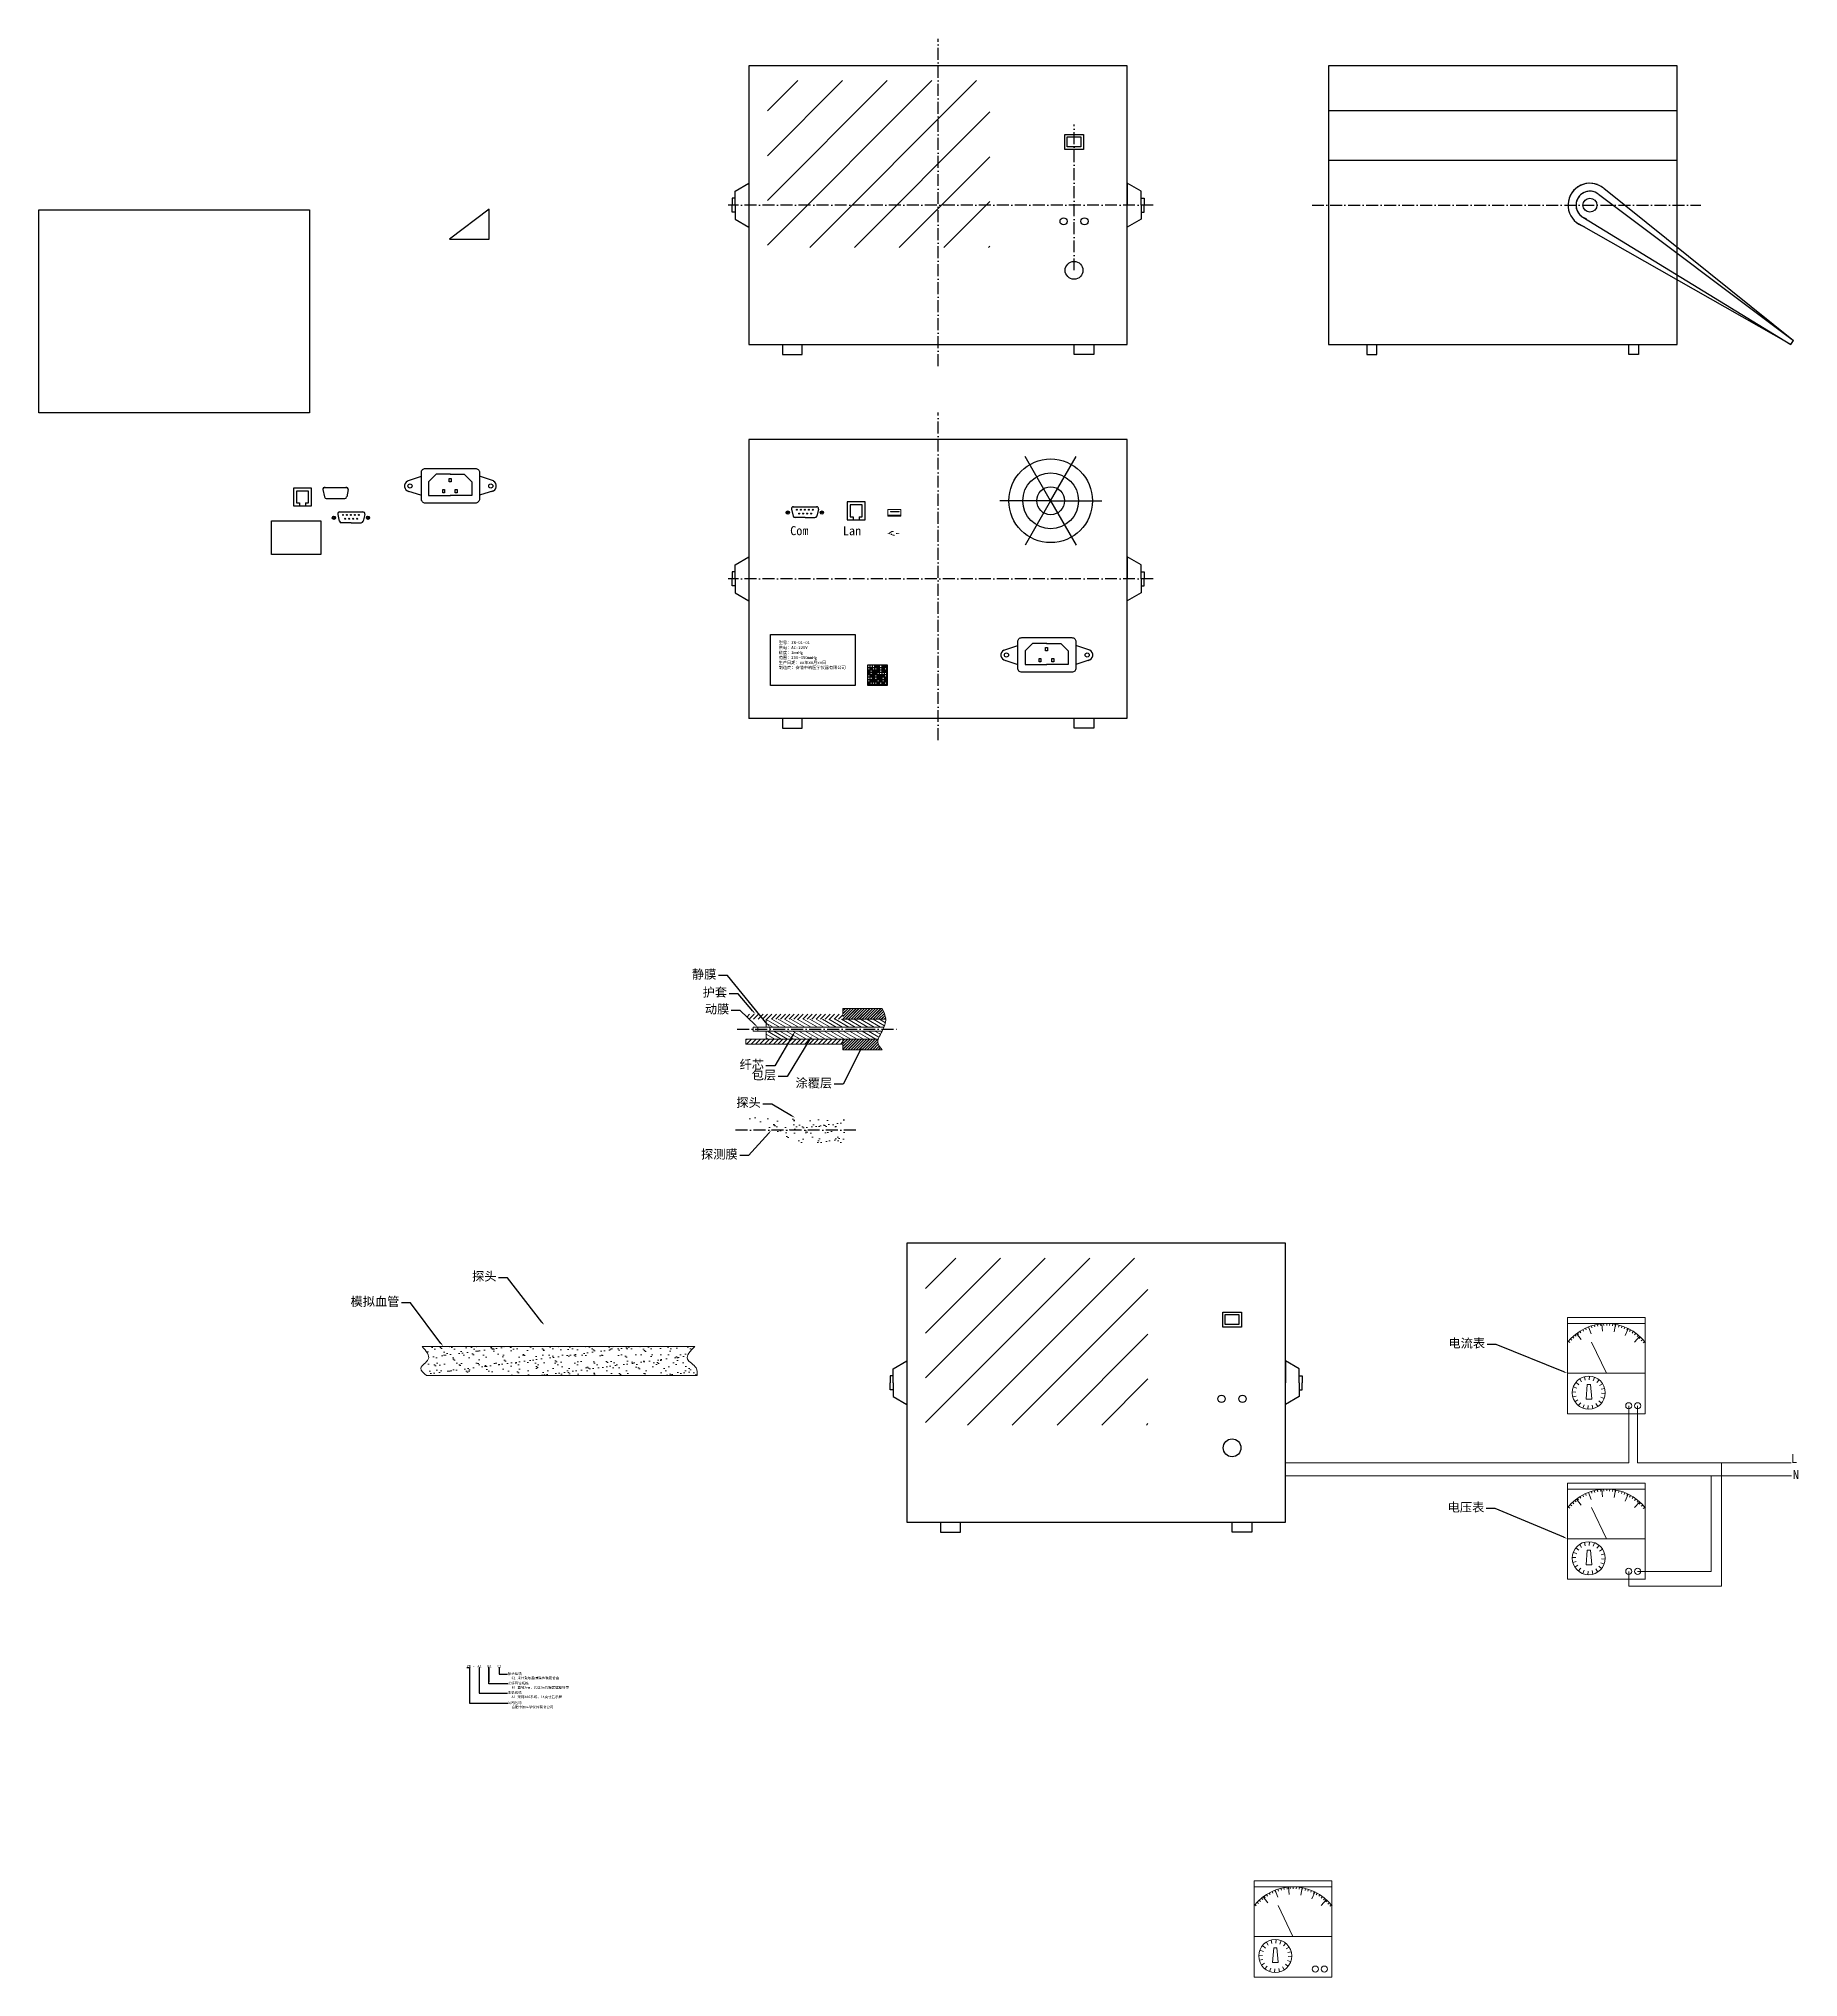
# Model space of a CAD drawing. Header units: millimetres. Extents: x -342 to 3898, y -1701 to 467.
# Drawn here: x -342 to 1425, y -1619 to 328 of the extents above; entities that cross this region are included whole.
import ezdxf
from ezdxf import colors
from ezdxf.entities.mleader import LeaderData, LeaderLine
from ezdxf.math import Vec2, Vec3

# ---------------------------------------------------------------- set-up
doc = ezdxf.new("R2010")
doc.units = ezdxf.units.MM
doc.linetypes.add('ACAD_ISO10W100', pattern=[18, 12, -3, 0, -3])
doc.layers.add('中心线', color=1, linetype='ACAD_ISO10W100')
doc.layers.add('文字', color=7, linetype='Continuous', lineweight=0, plot=False)
doc.layers.add('细实线', color=3, linetype='Continuous', lineweight=0, plot=False)
doc.layers.add('粗实线', color=7, linetype='Continuous', lineweight=30)
doc.layers.add('视口', color=7, linetype='Continuous', plot=False)
doc.styles.get("Standard").update_dxf_attribs({"font": 'SimSun.ttf', "height": 9})
doc.styles.add('说明', font='SIMSUN.TTC', dxfattribs={"height": 9})

msp = doc.modelspace()

# ---------------------------------------------------------------- texts
at = {"char_height": 2.5, "attachment_point": 1}
for s, width, insert in [('ZN - ', 10.87, (88.1, -1305.1)), ('{\\fSimSun|b1|i0|c134|p34;探头规格}', 18.414, (129.1, -1312.6)), ('{\\fSimSun|b1|i0|c134|p34;光纤导管规格}', 28.994, (129.1, -1322.2)), ('C1 采用聚氨酯薄膜的镍铬合金', 49.186, (133, -1316.9)), ('{\\fSimSun|b1|i0|c134|p34;主机规格}', 18.414, (129.1, -1331.6)), ('{\\fSimSun|b1|i0|c134|p34;公司名称}', 18.414, (129.1, -1341.9)), ('A1 采用X86系统，14英寸显示屏', 61.096, (133, -1335.9)), ('B1 直径2mm，长度2m的弹簧螺旋导管', 66.006, (133, -1326.5)), ('合肥中纳医学仪器有限公司', 49.988, (133, -1346.1))]:
    msp.add_mtext_dynamic_manual_height_columns(s, width=width, gutter_width=12.5, heights=[0], dxfattribs=dict(at, insert=insert))
for s, insert in [('A1', (98.8, -1305)), ('B1', (108.8, -1305)), ('C1', (118.8, -1305))]:
    msp.add_mtext(s, dxfattribs=dict(at, insert=insert))
at = {"layer": '文字'}
for s, p in [('L', (1418, -1102.2)), ('N', (1419.8, -1118.5))]:
    msp.add_text(s, height=9, dxfattribs=at).set_placement(p)
at = {"layer": '文字', "char_height": 9, "attachment_point": 1}
for s, insert in [('Com', (412.8, -161.7)), ('Lan', (465.7, -161.8))]:
    msp.add_mtext_dynamic_manual_height_columns(s, width=39.288, gutter_width=90, heights=[0], dxfattribs=dict(at, insert=insert))
at = {"layer": '粗实线', "insert": (401.3, -277.1), "char_height": 3, "attachment_point": 1, "style": '说明'}
msp.add_mtext_dynamic_manual_height_columns('型号：ZN-01-01\\P供电：AC:220V\\P精度：2mmHg\\P范围：200~350mmHg\\P生产日期：xx年xx月xx日\\P制造商：安徽中纳医学仪器有限公司', width=86.981, gutter_width=15, heights=[-31.4], dxfattribs=at)

# ---------------------------------------------------------------- blocks, each defined once
blk = doc.blocks.new('*U29')
at = {"layer": '文字'}
blk.add_line((2.3, -3), (-2.3, 3), dxfattribs=at)
blk = doc.blocks.new('*U30')
at = {"layer": '文字'}
for p, rotation in [((1121.4, -1246.1), 344.1776805684299), ((1133.7, -1243.2), 328.3553611368599), ((1146.4, -1243.8), 312.5330417052897), ((1158.4, -1247.8), 296.7107222737196), ((1168.9, -1255), 280.8884028421495)]:
    blk.add_blockref('*U29', p, dxfattribs=dict(at, rotation=rotation))
blk.add_blockref('*U29', (1110.3, -1252.2), dxfattribs=at)
blk = doc.blocks.new('*U35')
at = {"layer": '文字'}
blk.add_line((-1.4, 1.2), (1.4, -1.2), dxfattribs=at)
blk = doc.blocks.new('*U36')
at = {"layer": '文字'}
for p, rotation in [((1106.5, -1303.4), 18), ((1112.2, -1296.3), 342), ((1116.4, -1294.4), 324), ((1121, -1293.9), 306), ((1125.5, -1294.9), 288), ((1129.5, -1297.1), 270), ((1132.6, -1300.6), 252), ((1134.5, -1304.8), 234), ((1105.5, -1307.9), 36), ((1106, -1312.5), 54), ((1107.9, -1316.7), 72), ((1111, -1320.1), 90), ((1115, -1322.4), 108), ((1119.5, -1323.3), 126), ((1124.1, -1322.8), 144), ((1128.3, -1321), 162), ((1131.7, -1317.9), 180), ((1134, -1313.9), 198), ((1134.9, -1309.4), 216)]:
    blk.add_blockref('*U35', p, dxfattribs=dict(at, rotation=rotation))
blk.add_blockref('*U35', (1108.8, -1299.4), dxfattribs=at)
blk = doc.blocks.new('*U40')
at = {"layer": '文字'}
blk.add_line((2.3, -3), (-2.3, 3), dxfattribs=at)
blk = doc.blocks.new('*U39')
at = {"layer": '文字'}
for p, rotation in [((1121.4, -1246.1), 344.1776805684299), ((1133.7, -1243.2), 328.3553611368599), ((1146.4, -1243.8), 312.5330417052897), ((1158.4, -1247.8), 296.7107222737196), ((1168.9, -1255), 280.8884028421495)]:
    blk.add_blockref('*U40', p, dxfattribs=dict(at, rotation=rotation))
blk.add_blockref('*U40', (1110.3, -1252.2), dxfattribs=at)
blk = doc.blocks.new('*U42')
at = {"layer": '文字'}
blk.add_line((-1.4, 1.2), (1.4, -1.2), dxfattribs=at)
blk = doc.blocks.new('*U41')
at = {"layer": '文字'}
for p, rotation in [((1106.5, -1303.4), 18), ((1112.2, -1296.3), 342), ((1116.4, -1294.4), 324), ((1121, -1293.9), 306), ((1125.5, -1294.9), 288), ((1129.5, -1297.1), 270), ((1132.6, -1300.6), 252), ((1134.5, -1304.8), 234), ((1105.5, -1307.9), 36), ((1106, -1312.5), 54), ((1107.9, -1316.7), 72), ((1111, -1320.1), 90), ((1115, -1322.4), 108), ((1119.5, -1323.3), 126), ((1124.1, -1322.8), 144), ((1128.3, -1321), 162), ((1131.7, -1317.9), 180), ((1134, -1313.9), 198), ((1134.9, -1309.4), 216)]:
    blk.add_blockref('*U42', p, dxfattribs=dict(at, rotation=rotation))
blk.add_blockref('*U42', (1108.8, -1299.4), dxfattribs=at)
blk = doc.blocks.new('*U44')
at = {"layer": '文字'}
blk.add_line((2.3, -3), (-2.3, 3), dxfattribs=at)
blk = doc.blocks.new('*U43')
at = {"layer": '文字'}
for p, rotation in [((1121.4, -1246.1), 344.1776805684299), ((1133.7, -1243.2), 328.3553611368599), ((1146.4, -1243.8), 312.5330417052897), ((1158.4, -1247.8), 296.7107222737196), ((1168.9, -1255), 280.8884028421495)]:
    blk.add_blockref('*U44', p, dxfattribs=dict(at, rotation=rotation))
blk.add_blockref('*U44', (1110.3, -1252.2), dxfattribs=at)
blk = doc.blocks.new('*U46')
at = {"layer": '文字'}
blk.add_line((-1.4, 1.2), (1.4, -1.2), dxfattribs=at)
blk = doc.blocks.new('*U45')
at = {"layer": '文字'}
for p, rotation in [((1106.5, -1303.4), 18), ((1112.2, -1296.3), 342), ((1116.4, -1294.4), 324), ((1121, -1293.9), 306), ((1125.5, -1294.9), 288), ((1129.5, -1297.1), 270), ((1132.6, -1300.6), 252), ((1134.5, -1304.8), 234), ((1105.5, -1307.9), 36), ((1106, -1312.5), 54), ((1107.9, -1316.7), 72), ((1111, -1320.1), 90), ((1115, -1322.4), 108), ((1119.5, -1323.3), 126), ((1124.1, -1322.8), 144), ((1128.3, -1321), 162), ((1131.7, -1317.9), 180), ((1134, -1313.9), 198), ((1134.9, -1309.4), 216)]:
    blk.add_blockref('*U46', p, dxfattribs=dict(at, rotation=rotation))
blk.add_blockref('*U46', (1108.8, -1299.4), dxfattribs=at)

# ---------------------------------------------------------------- hatches: boundary and pattern name
at = {"layer": '文字'}
h = msp.add_hatch(dxfattribs=at)
h.set_pattern_fill('ANSI31', color=256)
h.paths.add_polyline_path([(465.8, -656.7), (465.8, -651.7), (381.7, -651.7), (385.8, -656.7), (388.6, -656.7)])
h.paths.add_polyline_path([(385.8, -656.7), (381.7, -651.7), (368.4, -651.7), (368.4, -653.3), (371.9, -656.7)])
h = msp.add_hatch(dxfattribs=at)
h.set_pattern_fill('ANSI31', color=256, angle=105)
edge = h.paths.add_edge_path()
edge.add_line((388.6, -660.7), (388.6, -664.7))
edge.add_line((388.6, -664.7), (392.4, -664.7))
edge.add_line((392.4, -664.7), (493.3, -664.7))
edge.add_line((493.3, -664.7), (507, -664.7))
edge.add_spline(control_points=[(507, -664.7), (508.2, -662), (509, -659.4), (508.9, -656.7)], knot_values=[11.413219, 11.413219, 11.413219, 11.413219, 19.824552, 19.824552, 19.824552, 19.824552], degree=3, periodic=0)
edge.add_line((508.9, -656.7), (465.8, -656.7))
edge.add_line((465.8, -656.7), (388.6, -656.7))
edge.add_line((388.6, -656.7), (388.6, -660.2))
edge.add_line((388.6, -660.2), (388.6, -660.7))
edge = h.paths.add_edge_path()
edge.add_line((388.6, -676.7), (413.3, -676.7))
edge.add_line((413.3, -676.7), (432.6, -676.7))
edge.add_line((432.6, -676.7), (465.8, -676.7))
edge.add_line((465.8, -676.7), (501.3, -676.7))
edge.add_spline(control_points=[(501.3, -676.7), (502.1, -674.1), (503.6, -671.4), (505.1, -668.7)], knot_values=[23.95262, 23.95262, 23.95262, 23.95262, 32.160234, 32.160234, 32.160234, 32.160234], degree=3, periodic=0)
edge.add_line((505.1, -668.7), (493.7, -668.7))
edge.add_line((493.7, -668.7), (392.4, -668.7))
edge.add_line((392.4, -668.7), (388.6, -668.7))
edge.add_line((388.6, -668.7), (388.6, -676.7))
h = msp.add_hatch(dxfattribs=at)
h.set_pattern_fill('JIS_LC_8', color=256, scale=0.25)
edge = h.paths.add_edge_path()
edge.add_line((505.1, -646), (465.8, -646))
edge.add_line((465.8, -646), (465.8, -651.7))
edge.add_line((465.8, -651.7), (465.8, -656.7))
edge.add_line((465.8, -656.7), (508.9, -656.7))
edge.add_spline(control_points=[(508.9, -656.7), (508.9, -656.6), (508.7, -653), (506.8, -649.4), (505.1, -646)], knot_values=[0, 0, 0, 0, 0.452023, 11.413219, 11.413219, 11.413219, 11.413219], degree=3, periodic=0)
edge = h.paths.add_edge_path()
edge.add_line((465.8, -687.4), (483.3, -687.4))
edge.add_line((483.3, -687.4), (505.1, -687.4))
edge.add_spline(control_points=[(505.1, -687.4), (503.4, -685.5), (500.5, -682.1), (500.9, -678.3), (501.3, -676.7)], knot_values=[32.160234, 32.160234, 32.160234, 32.160234, 39.401923, 44.431249, 44.431249, 44.431249, 44.431249], degree=3, periodic=0)
edge.add_line((501.3, -676.7), (465.8, -676.7))
edge.add_line((465.8, -676.7), (465.8, -681.7))
edge.add_line((465.8, -681.7), (465.8, -687.4))
h = msp.add_hatch(dxfattribs=at)
h.set_pattern_fill('ANSI31', color=256)
h.paths.add_polyline_path([(465.8, -681.7), (465.8, -676.7), (432.6, -676.7), (429.5, -681.7)])
h.paths.add_polyline_path([(432.6, -676.7), (413.3, -676.7), (410.3, -681.7), (429.5, -681.7)])
h.paths.add_polyline_path([(413.3, -676.7), (388.6, -676.7), (368.4, -676.7), (368.4, -681.7), (410.3, -681.7)])
h = msp.add_hatch(dxfattribs=at)
h.set_pattern_fill('AR-SAND', color=256, scale=0.25)
h.paths.add_polyline_path([(467.6, -768.1), (467.6, -755.6), (367.6, -755.6), (394, -768.1)])
h.paths.add_polyline_path([(420.3, -780.6), (467.6, -780.6), (467.6, -768.1), (394, -768.1)])
h = msp.add_hatch(dxfattribs=at)
h.set_pattern_fill('AR-SAND', color=256, scale=0.25)
edge = h.paths.add_edge_path()
edge.add_line((179.1, -985.4), (120.7, -985.4))
edge.add_line((120.7, -985.4), (43.2, -985.4))
edge.add_spline(control_points=[(43.2, -985.4), (47.2, -989.8), (54.4, -997.9), (37.9, -1006.5), (44.7, -1012), (47.7, -1014.6)], knot_values=[0, 0, 0, 0, 14.113303, 25.690903, 35.092232, 35.092232, 35.092232, 35.092232], degree=3, periodic=0)
edge.add_line((47.7, -1014.6), (319.4, -1014.6))
edge.add_spline(control_points=[(319.4, -1014.6), (319.5, -1011.8), (319.6, -1004.8), (304.5, -998.3), (312.5, -989.9), (316.9, -985.4)], knot_values=[0, 0, 0, 0, 7.722566, 20.190634, 34.658213, 34.658213, 34.658213, 34.658213], degree=3, periodic=0)
edge.add_line((316.9, -985.4), (179.1, -985.4))
at = {"layer": '粗实线'}
h = msp.add_hatch(color=256, dxfattribs=at)
h.paths.add_polyline_path([(499.9, -308.3), (499.9, -310.7), (502.3, -310.7), (502.3, -308.3)], flags=17)
h.paths.add_polyline_path([(499.9, -310.7), (499.9, -308.3), (497.5, -308.3), (497.5, -310.7)])
h.paths.add_polyline_path([(497.5, -310.7), (497.5, -308.3), (495.1, -308.3), (495.1, -310.7)])
h.paths.add_polyline_path([(495.1, -310.7), (495.1, -313.1), (497.5, -313.1), (497.5, -310.7)])
h.paths.add_polyline_path([(492.7, -310.7), (492.7, -313.1), (495.1, -313.1), (495.1, -310.7)])
h.paths.add_polyline_path([(492.7, -308.3), (490.3, -308.3), (490.3, -310.7), (492.7, -310.7)])
h.paths.add_polyline_path([(492.7, -308.3), (492.7, -305.9), (490.3, -305.9), (490.3, -308.3)])
h.paths.add_polyline_path([(495.1, -305.9), (495.1, -303.5), (492.7, -303.5), (492.7, -305.9)])
h.paths.add_polyline_path([(507.1, -313.1), (507.1, -310.7), (504.7, -310.7), (504.7, -313.1)])
h.paths.add_polyline_path([(504.7, -310.7), (502.3, -310.7), (502.3, -313.1), (504.7, -313.1)])
h.paths.add_polyline_path([(509.5, -315.5), (509.5, -313.1), (507.1, -313.1), (507.1, -315.5)])
h.paths.add_polyline_path([(509.5, -317.9), (509.5, -315.5), (507.1, -315.5), (507.1, -317.9)])
h.paths.add_polyline_path([(504.7, -315.5), (502.3, -315.5), (502.3, -317.9), (504.7, -317.9)])
h.paths.add_polyline_path([(502.3, -315.5), (504.7, -315.5), (504.7, -313.1), (502.3, -313.1)])
h.paths.add_polyline_path([(502.3, -315.5), (499.9, -315.5), (499.9, -317.9), (502.3, -317.9)], flags=17)
h.paths.add_polyline_path([(499.9, -315.5), (497.5, -315.5), (497.5, -317.9), (499.9, -317.9)])
h.paths.add_polyline_path([(497.5, -315.5), (497.5, -313.1), (495.1, -313.1), (495.1, -315.5)])
h.paths.add_polyline_path([(497.5, -317.9), (497.5, -315.5), (495.1, -315.5), (495.1, -317.9)])
h.paths.add_polyline_path([(492.7, -317.9), (495.1, -317.9), (495.1, -315.5), (492.7, -315.5)])
h.paths.add_polyline_path([(492.7, -317.9), (490.3, -317.9), (490.3, -320.3), (492.7, -320.3)])
h.paths.add_polyline_path([(495.1, -320.3), (495.1, -321.4), (497.5, -321.4), (497.5, -320.3)])
h.paths.add_polyline_path([(499.9, -321.4), (499.9, -320.3), (497.5, -320.3), (497.5, -321.4)])
h.paths.add_polyline_path([(502.3, -301.1), (499.9, -301.1), (499.9, -320.3), (502.3, -320.3)])
h.paths.add_polyline_path([(507.1, -321.4), (507.1, -320.3), (504.7, -320.3), (504.7, -321.4)])
h.paths.add_polyline_path([(507.1, -320.3), (507.1, -317.9), (504.7, -317.9), (504.7, -320.3)])
h.paths.add_polyline_path([(509.5, -320.3), (510.6, -320.3), (510.6, -317.9), (509.5, -317.9)])
h.paths.add_polyline_path([(509.5, -310.7), (510.6, -310.7), (510.6, -308.3), (509.5, -308.3)])
h.paths.add_polyline_path([(509.5, -308.3), (510.6, -308.3), (510.6, -305.9), (509.5, -305.9)])
h.paths.add_polyline_path([(509.5, -305.9), (507.1, -305.9), (507.1, -308.3), (509.5, -308.3)])
h.paths.add_polyline_path([(507.1, -305.9), (504.7, -305.9), (504.7, -308.3), (507.1, -308.3)])
h.paths.add_polyline_path([(507.1, -305.9), (507.1, -303.5), (504.7, -303.5), (504.7, -305.9)])
h.paths.add_polyline_path([(507.1, -301.1), (504.7, -301.1), (504.7, -303.5), (507.1, -303.5)])
h.paths.add_polyline_path([(509.5, -301.1), (507.1, -301.1), (507.1, -303.5), (509.5, -303.5)])
h.paths.add_polyline_path([(510.6, -301.1), (509.5, -301.1), (509.5, -303.5), (510.6, -303.5)])
h = msp.add_hatch(color=256, dxfattribs=at)
h.paths.add_polyline_path([(499.9, -301.1), (497.5, -301.1), (497.5, -303.5), (499.9, -303.5)])
h.paths.add_polyline_path([(502.3, -303.5), (499.9, -303.5), (499.9, -305.9), (502.3, -305.9)])
h.paths.add_polyline_path([(497.5, -305.9), (497.5, -308.3), (499.9, -308.3), (499.9, -305.9)])
h.paths.add_polyline_path([(495.1, -308.3), (497.5, -308.3), (497.5, -305.9), (495.1, -305.9)])
at = {"layer": '细实线'}
h = msp.add_hatch(dxfattribs=at)
h.set_pattern_fill('ANSI31', color=256, scale=10, style=0)
h.paths.add_polyline_path([(561.4, 285.7), (389.9, 285.7), (389.9, 160.6), (561.4, 160.6)])
h.paths.add_polyline_path([(613.4, 285.7), (561.4, 285.7), (561.4, 160.6), (613.4, 160.6)])
h.paths.add_polyline_path([(613.4, 160.6), (561.4, 160.6), (561.4, 118.1), (613.4, 118.1)])
h.paths.add_polyline_path([(561.4, 160.6), (389.9, 160.6), (389.9, 118.1), (561.4, 118.1)])
h = msp.add_hatch(dxfattribs=at)
h.set_pattern_fill('ANSI31', color=256, scale=10, style=0)
h.set_pattern_definition([(45, (158.67, -1182.33), (-22.4506, 22.4506), [])])
h.paths.add_polyline_path([(720.1, -896.6), (548.6, -896.6), (548.6, -1021.7), (720.1, -1021.7)])
h.paths.add_polyline_path([(772.1, -896.6), (720.1, -896.6), (720.1, -1021.7), (772.1, -1021.7)])
h.paths.add_polyline_path([(772.1, -1021.7), (720.1, -1021.7), (720.1, -1064.3), (772.1, -1064.3)])
h.paths.add_polyline_path([(720.1, -1021.7), (548.6, -1021.7), (548.6, -1064.3), (720.1, -1064.3)])

# ---------------------------------------------------------------- linework, layer by layer
for p, q in [((-341.8, 156), (-69.8, 156)), ((-341.8, -48), (-341.8, 156)), ((-69.8, 156), (-69.8, -48)), ((-69.8, -48), (-341.8, -48)), ((88.1, -1307.7), (90.6, -1307.7)), ((90.6, -1307.7), (90.6, -1340.6)), ((100.3, -1307.5), (100.3, -1333.5)), ((110.3, -1307.5), (110.3, -1322)), ((110.3, -1324), (110.3, -1307.5)), ((120.5, -1307.5), (120.5, -1314.4)), ((120.5, -1314.4), (129, -1314.4)), ((90.6, -1340.6), (90.6, -1343.4)), ((100.3, -1333.5), (129, -1333.5)), ((129.1, -1324), (110.3, -1324)), ((90.6, -1343.4), (129.1, -1343.4))]:
    msp.add_line(p, q)
msp.add_lwpolyline([(70.5, 126.6), (110.5, 126.6), (110.5, 156.6)], close=True)
at = {"layer": '中心线'}
for p, q in [((561.4, -1.1), (561.4, 327.7)), ((697.9, 95.2), (697.9, 241.6)), ((777.2, 160.6), (350.5, 160.6)), ((936.9, 160.6), (1327.3, 160.6)), ((561.4, -376.4), (561.4, -47.6)), ((777.2, -214.6), (350.5, -214.6)), ((359.6, -666.7), (519.8, -666.7)), ((478.6, -768.1), (356.9, -768.1))]:
    msp.add_line(p, q, dxfattribs=at)
at = {"layer": '文字'}
for p, q in [((511, -145.1), (524, -145.1)), ((511, -151.7), (511, -145.1)), ((511, -150.5), (524, -150.5)), ((524, -151.7), (511, -151.7)), ((513.5, -147), (522.2, -147)), ((513.5, -147.4), (513.5, -147)), ((522.2, -147.4), (513.5, -147.4)), ((522.2, -147), (522.2, -147)), ((522.2, -147), (522.2, -147.4)), ((524, -145.1), (524, -151.7)), ((388.6, -656.7), (388.6, -660.7)), ((388.6, -660.7), (388.6, -664.7)), ((465.8, -651.7), (465.8, -646)), ((465.8, -646), (505.1, -646)), ((465.8, -656.7), (508.9, -656.7)), ((368.4, -676.7), (465.8, -676.7)), ((368.4, -676.7), (465.8, -676.7)), ((368.4, -676.7), (368.4, -681.7)), ((388.6, -664.7), (375.7, -664.7)), ((375.7, -664.7), (375.7, -668.7)), ((375.7, -668.7), (375.7, -664.7)), ((375.7, -668.7), (493.7, -668.7)), ((380.2, -668.7), (380.2, -664.7)), ((388.6, -664.7), (493.3, -664.7)), ((388.6, -676.7), (388.6, -668.7)), ((392.4, -668.7), (392.4, -664.7)), ((465.8, -676.7), (465.8, -681.7)), ((465.8, -676.7), (501.3, -676.7)), ((493.3, -664.7), (507, -664.7)), ((493.7, -668.7), (505.1, -668.7)), ((368.4, -681.7), (465.8, -681.7)), ((465.8, -681.7), (465.8, -687.4)), ((465.8, -687.4), (505.1, -687.4)), ((1193.4, -962.3), (1193.4, -956.2)), ((1193.4, -956.2), (1271.5, -956.2)), ((1193.4, -962.3), (1193.4, -1052.9)), ((1271.5, -962.3), (1193.4, -962.3)), ((1204.5, -973.2), (1203.4, -971.6)), ((1207, -971.5), (1206, -969.9)), ((1209.6, -970), (1208.7, -968.3)), ((1212.3, -968.6), (1211.5, -966.9)), ((1215.1, -967.5), (1214.4, -965.7)), ((1217.9, -966.5), (1217.4, -964.7)), ((1220.8, -965.6), (1220.4, -963.8)), ((1223.8, -965), (1223.4, -963.1)), ((1226.8, -964.5), (1226.5, -962.7)), ((1229.8, -964.3), (1229.7, -962.4)), ((1232.8, -964.2), (1232.8, -962.3)), ((1235.8, -964.3), (1235.9, -962.4)), ((1238.8, -964.6), (1239, -962.7)), ((1241.8, -965.1), (1242.1, -963.3)), ((1244.7, -965.8), (1245.2, -964)), ((1247.6, -966.7), (1248.2, -964.9)), ((1250.4, -967.7), (1251.1, -965.9)), ((1253.2, -968.9), (1254, -967.2)), ((1255.8, -970.3), (1256.8, -968.6)), ((1258.4, -971.8), (1259.5, -970.2)), ((1260.9, -973.6), (1262, -972)), ((1271.5, -956.2), (1271.5, -962.3)), ((1271.5, -1053), (1271.5, -962.3)), ((43.2, -985.4), (316.9, -985.4)), ((1195.7, -981.4), (1194.2, -980.1)), ((1197.7, -979.1), (1196.3, -977.8)), ((1199.8, -977), (1198.6, -975.6)), ((1202.1, -975), (1200.9, -973.5)), ((1232.5, -1012.2), (1217.5, -980.9)), ((1217.5, -980.9), (1217.5, -980.9)), ((1263.3, -975.4), (1264.5, -974)), ((1265.5, -977.4), (1266.8, -976)), ((1267.6, -979.6), (1269, -978.3)), ((1269.6, -981.8), (1271.1, -980.6)), ((47.7, -1014.6), (319.4, -1014.6)), ((1193.4, -1012.2), (1271.5, -1012.2)), ((1213.3, -1023.5), (1212.1, -1038.3)), ((1213.3, -1023.5), (1216.4, -1023.5)), ((1216.4, -1023.5), (1217.8, -1038)), ((1212.1, -1038.3), (1217.8, -1038.3)), ((1217.8, -1038.3), (1217.8, -1038)), ((1193.4, -1052.9), (1271.5, -1052.9)), ((1193.4, -1128.5), (1193.4, -1122.4)), ((1193.4, -1122.4), (1271.5, -1122.4)), ((1193.4, -1128.5), (1193.4, -1219.1)), ((1271.5, -1128.5), (1193.4, -1128.5)), ((1229.8, -1130.5), (1229.7, -1128.6)), ((1232.8, -1130.4), (1232.8, -1128.5)), ((1235.8, -1130.5), (1235.9, -1128.6)), ((1271.5, -1122.4), (1271.5, -1128.5)), ((1271.5, -1219.3), (1271.5, -1128.5)), ((1195.7, -1147.6), (1194.2, -1146.4)), ((1197.7, -1145.3), (1196.3, -1144)), ((1199.8, -1143.2), (1198.6, -1141.8)), ((1202.1, -1141.2), (1200.9, -1139.8)), ((1204.5, -1139.4), (1203.4, -1137.9)), ((1207, -1137.7), (1206, -1136.1)), ((1209.6, -1136.2), (1208.7, -1134.5)), ((1212.3, -1134.9), (1211.5, -1133.1)), ((1215.1, -1133.7), (1214.4, -1131.9)), ((1217.9, -1132.7), (1217.4, -1130.9)), ((1232.5, -1178.4), (1217.5, -1147.1)), ((1217.5, -1147.1), (1217.5, -1147.1)), ((1220.8, -1131.9), (1220.4, -1130)), ((1223.8, -1131.2), (1223.4, -1129.3)), ((1226.8, -1130.8), (1226.5, -1128.9)), ((1238.8, -1130.8), (1239, -1129)), ((1241.8, -1131.3), (1242.1, -1129.5)), ((1244.7, -1132), (1245.2, -1130.2)), ((1247.6, -1132.9), (1248.2, -1131.1)), ((1250.4, -1133.9), (1251.1, -1132.1)), ((1253.2, -1135.1), (1254, -1133.4)), ((1255.8, -1136.5), (1256.8, -1134.8)), ((1258.4, -1138.1), (1259.5, -1136.5)), ((1260.9, -1139.8), (1262, -1138.2)), ((1263.3, -1141.6), (1264.5, -1140.2)), ((1265.5, -1143.6), (1266.8, -1142.3)), ((1267.6, -1145.8), (1269, -1144.5)), ((1269.6, -1148.1), (1271.1, -1146.9)), ((1193.4, -1178.4), (1271.5, -1178.4)), ((1213.3, -1189.7), (1212.1, -1204.5)), ((1212.1, -1204.5), (1217.8, -1204.5)), ((1213.3, -1189.7), (1216.4, -1189.7)), ((1216.4, -1189.7), (1217.8, -1204.2)), ((1217.8, -1204.5), (1217.8, -1204.2)), ((1193.4, -1219.1), (1271.5, -1219.1)), ((878.7, -1527.9), (878.7, -1521.8)), ((878.7, -1521.8), (956.7, -1521.8)), ((878.7, -1527.9), (878.7, -1618.5)), ((956.7, -1527.9), (878.7, -1527.9)), ((889.8, -1538.8), (888.7, -1537.2)), ((892.3, -1537.1), (891.3, -1535.5)), ((894.9, -1535.6), (894, -1533.9)), ((897.6, -1534.2), (896.8, -1532.5)), ((900.3, -1533.1), (899.7, -1531.3)), ((903.2, -1532.1), (902.6, -1530.2)), ((906.1, -1531.2), (905.6, -1529.4)), ((909, -1530.6), (908.7, -1528.7)), ((912, -1530.1), (911.8, -1528.3)), ((915, -1529.9), (914.9, -1528)), ((918, -1529.8), (918, -1527.9)), ((921, -1529.9), (921.2, -1528)), ((924, -1530.2), (924.3, -1528.3)), ((927, -1530.7), (927.4, -1528.8)), ((929.9, -1531.4), (930.4, -1529.5)), ((932.8, -1532.2), (933.4, -1530.4)), ((935.7, -1533.3), (936.4, -1531.5)), ((938.4, -1534.5), (939.2, -1532.8)), ((941.1, -1535.9), (942, -1534.2)), ((943.7, -1537.4), (944.7, -1535.8)), ((956.7, -1521.8), (956.7, -1527.9)), ((956.7, -1618.6), (956.7, -1527.9)), ((880.9, -1547), (879.5, -1545.7)), ((883, -1544.7), (881.6, -1543.4)), ((885.1, -1542.6), (883.8, -1541.2)), ((887.4, -1540.6), (886.2, -1539.1)), ((917.7, -1577.8), (902.8, -1546.5)), ((902.8, -1546.5), (902.8, -1546.5)), ((946.2, -1539.1), (947.3, -1537.6)), ((948.5, -1541), (949.7, -1539.6)), ((950.8, -1543), (952.1, -1541.6)), ((952.9, -1545.2), (954.3, -1543.9)), ((954.9, -1547.4), (956.3, -1546.2)), ((878.7, -1577.8), (956.7, -1577.8)), ((898.5, -1589.1), (897.3, -1603.9)), ((898.5, -1589.1), (901.6, -1589.1)), ((901.6, -1589.1), (903, -1603.6)), ((897.3, -1603.9), (903, -1603.9)), ((903, -1603.9), (903, -1603.6)), ((878.7, -1618.5), (956.7, -1618.5))]:
    msp.add_line(p, q, dxfattribs=at)
for points in [[(511.1, -169.2, 0, 0, 0), (519.4, -169.2, 3, 0, 0)], [(520.4, -169.2, 1, 0, 0), (523.3, -169.2, 0, 0, 0)]]:
    msp.add_lwpolyline(points, format="xyseb", dxfattribs=at)
at = {"layer": '文字', "const_width": 0.5}
for points in [[(510.8, -169.2, 1), (511.3, -169.2, 1)], [(516, -166.9, 1), (516.5, -166.9, 1)], [(517, -170.9, 1), (517.5, -170.9, 1)]]:
    msp.add_lwpolyline(points, format="xyb", close=True, dxfattribs=at)
at = {"layer": '文字'}
for points in [[(519.4, -169.2), (520.4, -169.2)], [(1255, -1044.9), (1255, -1102.2), (910.1, -1102.2)], [(1263.9, -1044.9), (1263.9, -1102.2), (1339.8, -1102.2)], [(1255, -1211.1), (1255, -1226.1), (1348.2, -1226.1), (1348.2, -1102.2), (1339.8, -1102.2), (1418, -1102.2)], [(910.1, -1115.2), (1337.6, -1115.2)], [(1263.9, -1211.1), (1337.6, -1211.1), (1337.6, -1115.2)], [(1337.6, -1115.2), (1418.5, -1115.2)]]:
    msp.add_lwpolyline(points, dxfattribs=at)
for centre, radius in [((1214.8, -1031.7), 16.6), ((1255, -1044.9), 3.09), ((1263.9, -1044.9), 3.09), ((1214.8, -1197.9), 16.6), ((1255, -1211.1), 3.09), ((1263.9, -1211.1), 3.09), ((900, -1597.3), 16.6), ((940.2, -1610.5), 3.09), ((949.2, -1610.5), 3.09)]:
    msp.add_circle(centre, radius, dxfattribs=at)
for centre, radius, start, end in [((516.6, -173), 6.04, 93.6213, 141.9439), ((517.2, -166.4), 4.45, 219.7161, 271.4336), ((1232.5, -1012.2), 49.9, 38.0741, 141.4783), ((1232.5, -1178.4), 49.9, 38.0741, 141.4783), ((917.7, -1577.8), 49.9, 38.0741, 141.4783)]:
    msp.add_arc(centre, radius, start, end, dxfattribs=at)
for points in [[(505.1, -646), (508.8, -656.3), (505.1, -668.7), (501.1, -681.4), (505.1, -687.4)], [(43.2, -985.4), (49.3, -998.2), (42, -1007.1), (47.7, -1014.6)], [(316.9, -985.4), (309.6, -997.9), (318.3, -1006.9), (319.4, -1014.6)]]:
    msp.add_spline(points, degree=3, dxfattribs=at)
for p in [(70.6, -985.4), (97.9, -985.4), (125.3, -985.4), (152.7, -985.4), (180, -985.4), (207.4, -985.4), (234.8, -985.4), (262.1, -985.4), (289.5, -985.4)]:
    msp.add_point(p, dxfattribs=at)
at = {"layer": '粗实线'}
for p, q in [((371.4, 300.6), (371.4, 20.6)), ((751.4, 20.6), (751.4, 300.6)), ((1303.5, 300.6), (953.5, 300.6)), ((953.5, 300.6), (953.5, 20.6)), ((1303.5, 20.6), (1303.5, 300.6)), ((953.5, 255.8), (1303.5, 255.8)), ((953.5, 205.8), (1303.5, 205.8)), ((357.4, 174.6), (371.4, 182.6)), ((751.4, 182.6), (751.4, 160.6)), ((765.4, 174.6), (751.4, 182.6)), ((1229.8, 177.8), (1420.3, 24.7)), ((357.4, 167.6), (354.4, 167.6)), ((354.4, 167.6), (354.4, 160.6)), ((354.4, 153.6), (354.4, 160.6)), ((357.4, 160.6), (357.4, 174.6)), ((357.4, 160.6), (357.4, 146.6)), ((765.4, 160.6), (765.4, 174.6)), ((765.4, 167.6), (768.4, 167.6)), ((765.4, 160.6), (765.4, 146.6)), ((768.4, 167.6), (768.4, 160.6)), ((768.4, 153.6), (768.4, 160.6)), ((1224.5, 171.8), (1420.3, 24.7)), ((357.4, 153.6), (354.4, 153.6)), ((357.4, 146.6), (371.4, 138.6)), ((765.4, 146.6), (751.4, 138.6)), ((765.4, 153.6), (768.4, 153.6)), ((1417.9, 20.6), (1205.2, 141.5)), ((1208.7, 148.7), (1417.9, 20.6)), ((371.4, 20.6), (751.4, 20.6)), ((953.5, 20.6), (1303.5, 20.6)), ((1417.9, 20.6), (1420.3, 24.7)), ((371.4, -74.6), (371.4, -354.7)), ((751.4, -354.6), (751.4, -74.6)), ((674.4, -136.2), (648.8, -91.8)), ((674.4, -136.2), (700, -91.8)), ((28.4, -116.3), (42.4, -111.6)), ((57.3, -109.6), (49.7, -117)), ((71.6, -109.6), (57.3, -109.6)), ((71.3, -109.6), (85.5, -109.6)), ((85.5, -109.6), (93.2, -117)), ((114.7, -116.3), (100.7, -111.6)), ((-86.1, -123.4), (-86.1, -141.4)), ((-68.1, -123.4), (-86.1, -123.4)), ((-83.1, -126.4), (-83.1, -138.4)), ((-71.1, -126.4), (-83.1, -126.4)), ((-71.1, -138.4), (-71.1, -126.4)), ((-68.1, -141.4), (-68.1, -123.4)), ((-56.4, -125), (-54.9, -132.3)), ((-56.2, -122.8), (-32.2, -122.8)), ((-53.2, -133.8), (-34.4, -133.8)), ((-31.1, -125), (-32.6, -132.3)), ((28.4, -126.2), (42.4, -130.6)), ((49.7, -117), (49.7, -130.8)), ((49.7, -130.8), (71.6, -130.8)), ((93.2, -130.8), (71.3, -130.8)), ((93.2, -117), (93.2, -130.8)), ((114.7, -126.2), (100.7, -130.6)), ((674.4, -136.2), (623.2, -136.2)), ((674.4, -136.2), (648.8, -180.6)), ((674.4, -136.2), (725.7, -136.2)), ((674.4, -136.2), (700, -180.6)), ((-86.1, -141.4), (-68.1, -141.4)), ((-83.1, -138.4), (-80.1, -138.4)), ((-80.1, -138.4), (-80.1, -141.4)), ((-74.1, -138.4), (-74.1, -141.4)), ((-74.1, -138.4), (-71.1, -138.4)), ((-41.6, -149.8), (-40, -156.7)), ((-40.3, -147.3), (-16.3, -147.3)), ((-14.5, -149.8), (-16.2, -156.7)), ((414.2, -144.6), (415.9, -151.5)), ((415.5, -142.1), (439.5, -142.1)), ((427.8, -153), (417.8, -153)), ((427.8, -153), (418.8, -153)), ((427.8, -153), (437.7, -153)), ((441.3, -144.6), (439.6, -151.5)), ((470, -137.1), (470, -155.2)), ((488.1, -137.1), (470, -137.1)), ((470, -155.2), (488.1, -155.2)), ((473, -140.1), (473, -152.2)), ((485.1, -140.1), (473, -140.1)), ((473, -152.2), (476.1, -152.2)), ((476.1, -152.2), (476.1, -155.2)), ((482.1, -152.2), (485.1, -152.2)), ((482.1, -152.2), (482.1, -155.2)), ((485.1, -152.2), (485.1, -140.1)), ((488.1, -155.2), (488.1, -137.1)), ((-28.1, -158.2), (-38, -158.2)), ((-28.1, -158.2), (-37.1, -158.2)), ((-28.1, -158.2), (-18.1, -158.2)), ((357.4, -200.6), (371.4, -192.6)), ((751.4, -192.6), (751.4, -214.6)), ((765.4, -200.6), (751.4, -192.6)), ((357.4, -207.6), (354.4, -207.6)), ((354.4, -207.6), (354.4, -214.6)), ((357.4, -214.6), (357.4, -200.6)), ((765.4, -214.6), (765.4, -200.6)), ((765.4, -207.6), (768.4, -207.6)), ((768.4, -207.6), (768.4, -214.6)), ((354.4, -221.6), (354.4, -214.6)), ((357.4, -221.6), (354.4, -221.6)), ((357.4, -214.6), (357.4, -228.6)), ((357.4, -228.6), (371.4, -236.6)), ((765.4, -228.6), (751.4, -236.6)), ((765.4, -214.6), (765.4, -228.6)), ((765.4, -221.6), (768.4, -221.6)), ((768.4, -221.6), (768.4, -214.6)), ((627.4, -286.1), (641.4, -281.4)), ((656.3, -279.4), (648.7, -286.8)), ((648.7, -286.8), (648.7, -300.6)), ((670.5, -279.4), (656.3, -279.4)), ((670.2, -279.4), (684.5, -279.4)), ((684.5, -279.4), (692.1, -286.8)), ((692.1, -286.8), (692.1, -300.6)), ((713.7, -286.1), (699.7, -281.4)), ((490.3, -303.5), (510.6, -303.5)), ((490.3, -305.9), (510.6, -305.9)), ((490.3, -308.3), (510.6, -308.3)), ((490.3, -310.7), (510.6, -310.7)), ((492.7, -301.1), (492.7, -321.4)), ((495.1, -301.1), (495.1, -321.4)), ((497.5, -301.1), (497.5, -321.4)), ((499.9, -301.1), (499.9, -321.4)), ((502.3, -301.1), (502.3, -321.4)), ((504.7, -301.1), (504.7, -321.4)), ((507.1, -301.1), (507.1, -321.4)), ((509.5, -301.1), (509.5, -321.4)), ((627.4, -296), (641.4, -300.5)), ((648.7, -300.6), (670.5, -300.6)), ((692.1, -300.6), (670.2, -300.6)), ((713.7, -296), (699.7, -300.5)), ((490.3, -313.1), (510.6, -313.1)), ((490.3, -315.5), (510.6, -315.5)), ((490.3, -317.9), (510.6, -317.9)), ((490.3, -320.3), (510.6, -320.3)), ((371.4, -354.6), (751.4, -354.6)), ((530.1, -881.7), (530.1, -1161.7)), ((910.1, -1161.7), (910.1, -881.7)), ((516.1, -1007.7), (530.1, -999.7)), ((516.1, -1021.7), (516.1, -1007.7)), ((910.1, -999.7), (910.1, -1021.7)), ((924.1, -1007.7), (910.1, -999.7)), ((924.1, -1021.7), (924.1, -1007.7)), ((516.1, -1014.7), (513.1, -1014.7)), ((513.1, -1014.7), (513.1, -1021.7)), ((513.1, -1028.7), (513.1, -1021.7)), ((516.1, -1028.7), (513.1, -1028.7)), ((516.1, -1021.7), (516.1, -1035.7)), ((924.1, -1014.7), (927.1, -1014.7)), ((924.1, -1021.7), (924.1, -1035.7)), ((924.1, -1028.7), (927.1, -1028.7)), ((927.1, -1014.7), (927.1, -1021.7)), ((927.1, -1028.7), (927.1, -1021.7)), ((516.1, -1035.7), (530.1, -1043.7)), ((924.1, -1035.7), (910.1, -1043.7)), ((530.1, -1161.7), (910.1, -1161.7))]:
    msp.add_line(p, q, dxfattribs=at)
for points in [[(688.5, 231.7), (707.3, 231.7), (707.3, 216.6), (688.5, 216.6)], [(691.1, 229.1), (704.7, 229.1), (704.7, 219.2), (691.1, 219.2)], [(-108.2, -156.3), (-58.4, -156.3), (-58.4, -190.2), (-108.2, -190.2)], [(393.2, -270.6), (478.2, -270.6), (478.2, -321.5), (393.2, -321.5)], [(510.6, -301.1), (490.3, -301.1), (490.3, -321.4), (510.6, -321.4)], [(847.2, -950.7), (865.9, -950.7), (865.9, -965.8), (847.2, -965.8)], [(849.8, -953.3), (863.3, -953.3), (863.3, -963.2), (849.8, -963.2)]]:
    msp.add_lwpolyline(points, close=True, dxfattribs=at)
for points in [[(405, 20.6), (405, 10.6), (425, 10.6), (425, 20.6)], [(717.9, 20.6), (717.9, 10.6), (697.9, 10.6), (697.9, 20.6)], [(992.1, 20.6), (992.1, 10.6), (1002.1, 10.6), (1002.1, 20.6)], [(1264.9, 20.6), (1264.9, 10.6), (1254.9, 10.6), (1254.9, 20.6)], [(71.3, -113.7), (72.2, -113.7), (72.2, -117.1), (70.2, -117.1), (70.2, -113.7), (71.3, -113.7)], [(64.9, -124.8), (65.8, -124.8), (65.8, -128.1), (63.8, -128.1), (63.8, -124.8), (64.9, -124.8)], [(77.7, -124.8), (78.5, -124.8), (78.5, -128.1), (76.5, -128.1), (76.5, -124.8), (77.7, -124.8)], [(670.2, -283.6), (671.1, -283.6), (671.1, -286.9), (669.1, -286.9), (669.1, -283.6), (670.2, -283.6)], [(663.9, -294.6), (664.7, -294.6), (664.7, -298), (662.7, -298), (662.7, -294.6), (663.9, -294.6)], [(676.6, -294.6), (677.5, -294.6), (677.5, -298), (675.5, -298), (675.5, -294.6), (676.6, -294.6)], [(405, -354.6), (405, -364.6), (425, -364.6), (425, -354.6)], [(717.9, -354.6), (717.9, -364.6), (697.9, -364.6), (697.9, -354.6)], [(563.7, -1161.7), (563.7, -1171.7), (583.7, -1171.7), (583.7, -1161.7)], [(876.6, -1161.7), (876.6, -1171.7), (856.6, -1171.7), (856.6, -1161.7)]]:
    msp.add_lwpolyline(points, dxfattribs=at)
for points in [[(46.4, -103.7), (96.7, -103.7, -0.414214), (100.7, -107.7), (100.7, -134.5, -0.414214), (96.7, -138.5), (46.4, -138.5, -0.414214), (42.4, -134.5), (42.4, -107.7, -0.414214)], [(645.4, -273.6), (695.7, -273.6, -0.414214), (699.7, -277.6), (699.7, -304.3, -0.414214), (695.7, -308.3), (645.4, -308.3, -0.414214), (641.4, -304.3), (641.4, -277.6, -0.414214)]]:
    msp.add_lwpolyline(points, format="xyb", close=True, dxfattribs=at)
for centre, radius in [((1216, 160.6), 7), ((1216, 160.6), 7), ((687.4, 144.4), 3.6), ((708.4, 144.4), 3.6), ((697.9, 95.2), 8.95), ((674.4, -136.2), 42), ((674.4, -136.2), 28), ((31, -121.3), 2.08), ((112.1, -121.3), 2.08), ((674.4, -136.2), 14), ((-45.4, -153.2), 1.62), ((-45.4, -153.2), 0.662), ((-36.3, -150.4), 0.462), ((-34, -154.2), 0.462), ((-32.3, -150.4), 0.462), ((-30, -154.2), 0.462), ((-28.3, -150.4), 0.462), ((-26, -154.2), 0.462), ((-24.3, -150.4), 0.462), ((-22, -154.2), 0.462), ((-20.3, -150.4), 0.462), ((-11.2, -153.2), 1.62), ((-11.2, -153.2), 0.662), ((410.4, -148), 1.62), ((410.4, -148), 0.662), ((419.5, -145.2), 0.462), ((421.8, -149), 0.462), ((423.5, -145.2), 0.462), ((425.8, -149), 0.462), ((427.5, -145.2), 0.462), ((429.8, -149), 0.462), ((431.5, -145.2), 0.462), ((433.8, -149), 0.462), ((435.5, -145.2), 0.462), ((444.6, -148), 1.62), ((444.6, -148), 0.662), ((630, -291.1), 2.08), ((711.1, -291.1), 2.08), ((846, -1037.9), 3.6), ((867.1, -1037.9), 3.6), ((856.6, -1087.1), 8.95)]:
    msp.add_circle(centre, radius, dxfattribs=at)
for centre, radius, start, end in [((1216, 160.6), 22, 69.616, 255.0927), ((1216, 160.6), 22, 51.2132, 240.3963), ((1216, 160.6), 14, 71.9632, 254.1), ((1216, 160.6), 14, 53.038, 238.5255), ((31, -121.3), 5.6, 117.6527, 259.4465), ((112.1, -121.3), 5.6, 280.5535, 62.3473), ((-54.6, -124.6), 1.87, 75.1473, 191.7375), ((-53.2, -132), 1.8, 191.7375, 270), ((-34.4, -132), 1.8, 270, 348.2625), ((-32.9, -124.6), 1.87, 348.2625, 104.8527), ((-39.7, -149.3), 2, 87.3673, 193.7109), ((-16.4, -149.3), 2, 346.2891, 92.6327), ((416.1, -144.1), 2, 87.3673, 193.7109), ((417.8, -151), 2, 193.7109, 270), ((437.7, -151), 2, 270, 346.2891), ((439.4, -144.1), 2, 346.2891, 92.6327), ((-38, -156.2), 2, 193.7109, 270), ((-18.1, -156.2), 2, 270, 346.2891), ((630, -291.1), 5.6, 117.6527, 259.4465), ((711.1, -291.1), 5.6, 280.5535, 62.3473)]:
    msp.add_arc(centre, radius, start, end, dxfattribs=at)
at = {"layer": '视口'}
for p, q in [((751.4, 300.6), (371.4, 300.6)), ((751.4, -74.6), (371.4, -74.6)), ((910.1, -881.7), (530.1, -881.7))]:
    msp.add_line(p, q, dxfattribs=at)

# ---------------------------------------------------------------- block references
at = {"layer": '文字'}
for name, p in [('*U39', (94.5, 276.9)), ('*U41', (94.5, 276.9)), ('*U43', (94.5, 110.7)), ('*U45', (94.5, 110.7)), ('*U30', (-220.2, -288.7)), ('*U36', (-220.2, -288.7))]:
    msp.add_blockref(name, p, dxfattribs=at)

msp.set_redraw_order([(e.dxf.handle, doc.entitydb.next_handle()) for e in msp.query("TEXT MTEXT ATTDEF DIMENSION ARC_DIMENSION")])  # texts and dimensions are drawn at this point

# ---------------------------------------------------------------- leaders
at = {"layer": '文字'}
ml = msp.add_multileader_mtext('Standard', dxfattribs=at)
ml.set_content('静膜')
ml.set_leader_properties()
ml.build(insert=Vec2(0, 0))
ml.multileader.update_dxf_attribs({"dogleg_length": 9})
ctx = ml.context
ctx.base_point, ctx.char_height, ctx.plane_origin = Vec3(312.2, -612.9), 9, Vec3(392.4, -664.7)
ctx.text_align_type = 2
notes = []
notes.append((ctx, [(0, (1, 1, 0), (349.7, -612.9), (-1, 0), 9, [(0, [(392.4, -664.7)], 0, [])])]))
ctx.mtext.insert, ctx.mtext.alignment, ctx.mtext.flow_direction = Vec3(338.7, -607), 3, 5
ml = msp.add_multileader_mtext('Standard', dxfattribs=at)
ml.set_content('护套')
ml.set_leader_properties()
ml.build(insert=Vec2(0, 0))
ml.multileader.update_dxf_attribs({"dogleg_length": 9})
ctx = ml.context
ctx.base_point, ctx.char_height, ctx.plane_origin = Vec3(322.9, -631.1), 9, Vec3(378, -651.7)
ctx.text_align_type = 2
notes.append((ctx, [(0, (1, 1, 0), (360.4, -631.1), (-1, 0), 9, [(0, [(378, -651.7)], 0, [])])]))
ctx.mtext.insert, ctx.mtext.alignment, ctx.mtext.flow_direction = Vec3(349.4, -625.1), 3, 5
ml = msp.add_multileader_mtext('Standard', dxfattribs=at)
ml.set_content('动膜')
ml.set_leader_properties()
ml.build(insert=Vec2(0, 0))
ml.multileader.update_dxf_attribs({"dogleg_length": 9})
ctx = ml.context
ctx.base_point, ctx.char_height, ctx.plane_origin = Vec3(325.3, -647.9), 9, Vec3(380.2, -664.7)
ctx.text_align_type = 2
notes.append((ctx, [(0, (1, 1, 0), (362.7, -647.9), (-1, 0), 9, [(0, [(380.2, -664.7)], 0, [])])]))
ctx.mtext.insert, ctx.mtext.alignment, ctx.mtext.flow_direction = Vec3(351.7, -642), 3, 5
ml = msp.add_multileader_mtext('Standard', dxfattribs=at)
ml.set_content('纤芯')
ml.set_leader_properties()
ml.build(insert=Vec2(0, 0))
ml.multileader.update_dxf_attribs({"dogleg_length": 9})
ctx = ml.context
ctx.base_point, ctx.char_height, ctx.plane_origin = Vec3(360.4, -703.5), 9, Vec3(417.9, -668.7)
ctx.text_align_type = 2
notes.append((ctx, [(0, (1, 1, 0), (397.5, -703.5), (-1, 0), 9, [(0, [(417.9, -668.7)], 0, [])])]))
ctx.mtext.insert, ctx.mtext.alignment, ctx.mtext.flow_direction = Vec3(386.5, -697.7), 3, 5
ml = msp.add_multileader_mtext('Standard', dxfattribs=at)
ml.set_content('包层')
ml.set_leader_properties()
ml.build(insert=Vec2(0, 0))
ml.multileader.update_dxf_attribs({"dogleg_length": 9})
ctx = ml.context
ctx.base_point, ctx.char_height, ctx.plane_origin = Vec3(372.4, -714.1), 9, Vec3(434.7, -673.2)
ctx.text_align_type = 2
notes.append((ctx, [(0, (1, 1, 0), (409.7, -714.1), (-1, 0), 9, [(0, [(434.7, -673.2)], 0, [])])]))
ctx.mtext.insert, ctx.mtext.alignment, ctx.mtext.flow_direction = Vec3(398.7, -708.2), 3, 5
ml = msp.add_multileader_mtext('Standard', dxfattribs=at)
ml.set_content('涂覆层')
ml.set_leader_properties()
ml.build(insert=Vec2(0, 0))
ml.multileader.update_dxf_attribs({"dogleg_length": 9})
ctx = ml.context
ctx.base_point, ctx.char_height, ctx.plane_origin = Vec3(415.8, -722.1), 9, Vec3(485.5, -683.1)
ctx.text_align_type = 2
notes.append((ctx, [(0, (1, 1, 0), (466, -722.1), (-1, 0), 9, [(0, [(485.5, -683.1)], 0, [])])]))
ctx.mtext.insert, ctx.mtext.alignment, ctx.mtext.flow_direction = Vec3(455, -716.2), 3, 5
ml = msp.add_multileader_mtext('Standard', dxfattribs=at)
ml.set_content('探头')
ml.set_leader_properties()
ml.build(insert=Vec2(0, 0))
ml.multileader.update_dxf_attribs({"dogleg_length": 9})
ctx = ml.context
ctx.base_point, ctx.char_height, ctx.plane_origin = Vec3(356.9, -741.9), 9, Vec3(417.6, -755.6)
ctx.text_align_type = 2
notes.append((ctx, [(0, (1, 1, 0), (394.3, -741.9), (-1, 0), 9, [(0, [(417.6, -755.6)], 0, [])])]))
ctx.mtext.insert, ctx.mtext.alignment, ctx.mtext.flow_direction = Vec3(383.3, -735.9), 3, 5
ml = msp.add_multileader_mtext('Standard', dxfattribs=at)
ml.set_content('探测膜')
ml.set_leader_properties()
ml.build(insert=Vec2(0, 0))
ml.multileader.update_dxf_attribs({"dogleg_length": 9})
ctx = ml.context
ctx.base_point, ctx.char_height, ctx.plane_origin = Vec3(320.7, -793.5), 9, Vec3(394, -768.1)
ctx.text_align_type = 2
notes.append((ctx, [(0, (1, 1, 0), (371.1, -793.5), (-1, 0), 9, [(0, [(394, -768.1)], 0, [])])]))
ctx.mtext.insert, ctx.mtext.alignment, ctx.mtext.flow_direction = Vec3(360.1, -787.7), 3, 5
ml = msp.add_multileader_mtext('Standard', dxfattribs=at)
ml.set_content('探头')
ml.set_leader_properties()
ml.build(insert=Vec2(0, 0))
ml.multileader.update_dxf_attribs({"dogleg_length": 9})
ctx = ml.context
ctx.base_point, ctx.char_height, ctx.plane_origin = Vec3(91.4, -916.3), 9, Vec3(165.9, -964)
ctx.text_align_type = 2
notes.append((ctx, [(0, (1, 1, 0), (128.9, -916.3), (-1, 0), 9, [(0, [(165.9, -964)], 0, [])])]))
ctx.mtext.insert, ctx.mtext.alignment, ctx.mtext.flow_direction = Vec3(117.9, -910.3), 3, 5
ml = msp.add_multileader_mtext('Standard', dxfattribs=at)
ml.set_content('模拟血管')
ml.set_leader_properties()
ml.build(insert=Vec2(0, 0))
ml.multileader.update_dxf_attribs({"dogleg_length": 9})
ctx = ml.context
ctx.base_point, ctx.char_height, ctx.plane_origin = Vec3(-31.7, -941.5), 9, Vec3(64.5, -985.4)
ctx.text_align_type = 2
notes.append((ctx, [(0, (1, 1, 0), (31.4, -941.5), (-1, 0), 9, [(0, [(64.5, -985.4)], 0, [])])]))
ctx.mtext.insert, ctx.mtext.alignment, ctx.mtext.flow_direction = Vec3(20.4, -935.6), 3, 5
ml = msp.add_multileader_mtext('Standard', dxfattribs=at)
ml.set_content('电流表')
ml.set_leader_properties()
ml.build(insert=Vec2(0, 0))
ml.multileader.update_dxf_attribs({"dogleg_length": 9})
ctx = ml.context
ctx.base_point, ctx.char_height, ctx.plane_origin = Vec3(1072.8, -983.3), 9, Vec3(1193.4, -1012.2)
ctx.text_align_type = 2
notes.append((ctx, [(0, (1, 1, 0), (1121.7, -983.3), (-1, 0), 9, [(0, [(1193.4, -1012.2)], 0, [])])]))
ctx.mtext.insert, ctx.mtext.alignment, ctx.mtext.flow_direction = Vec3(1110.7, -977.5), 3, 5
ml = msp.add_multileader_mtext('Standard', dxfattribs=at)
ml.set_content('电压表')
ml.set_leader_properties()
ml.build(insert=Vec2(0, 0))
ml.multileader.update_dxf_attribs({"dogleg_length": 9})
ctx = ml.context
ctx.base_point, ctx.char_height, ctx.plane_origin = Vec3(1072, -1148), 9, Vec3(1193.4, -1178.4)
ctx.text_align_type = 2
notes.append((ctx, [(0, (1, 1, 0), (1120.9, -1148), (-1, 0), 9, [(0, [(1193.4, -1178.4)], 0, [])])]))
ctx.mtext.insert, ctx.mtext.alignment, ctx.mtext.flow_direction = Vec3(1109.9, -1142.2), 3, 5
for ctx, leaders in notes:
    for number, flags, end, landing, length, lines in leaders:
        leader = LeaderData()
        leader.index, (leader.has_last_leader_line, leader.has_dogleg_vector, leader.attachment_direction) = number, flags
        leader.last_leader_point, leader.dogleg_vector, leader.dogleg_length = Vec3(end), Vec3(landing), length
        for number, points, colour, breaks in lines:
            line = LeaderLine()
            line.index, line.vertices, line.color, line.breaks = number, Vec3.list(points), colors.encode_raw_color(colour), breaks
            leader.lines.append(line)
        ctx.leaders.append(leader)

doc.saveas('drawing.dxf')
